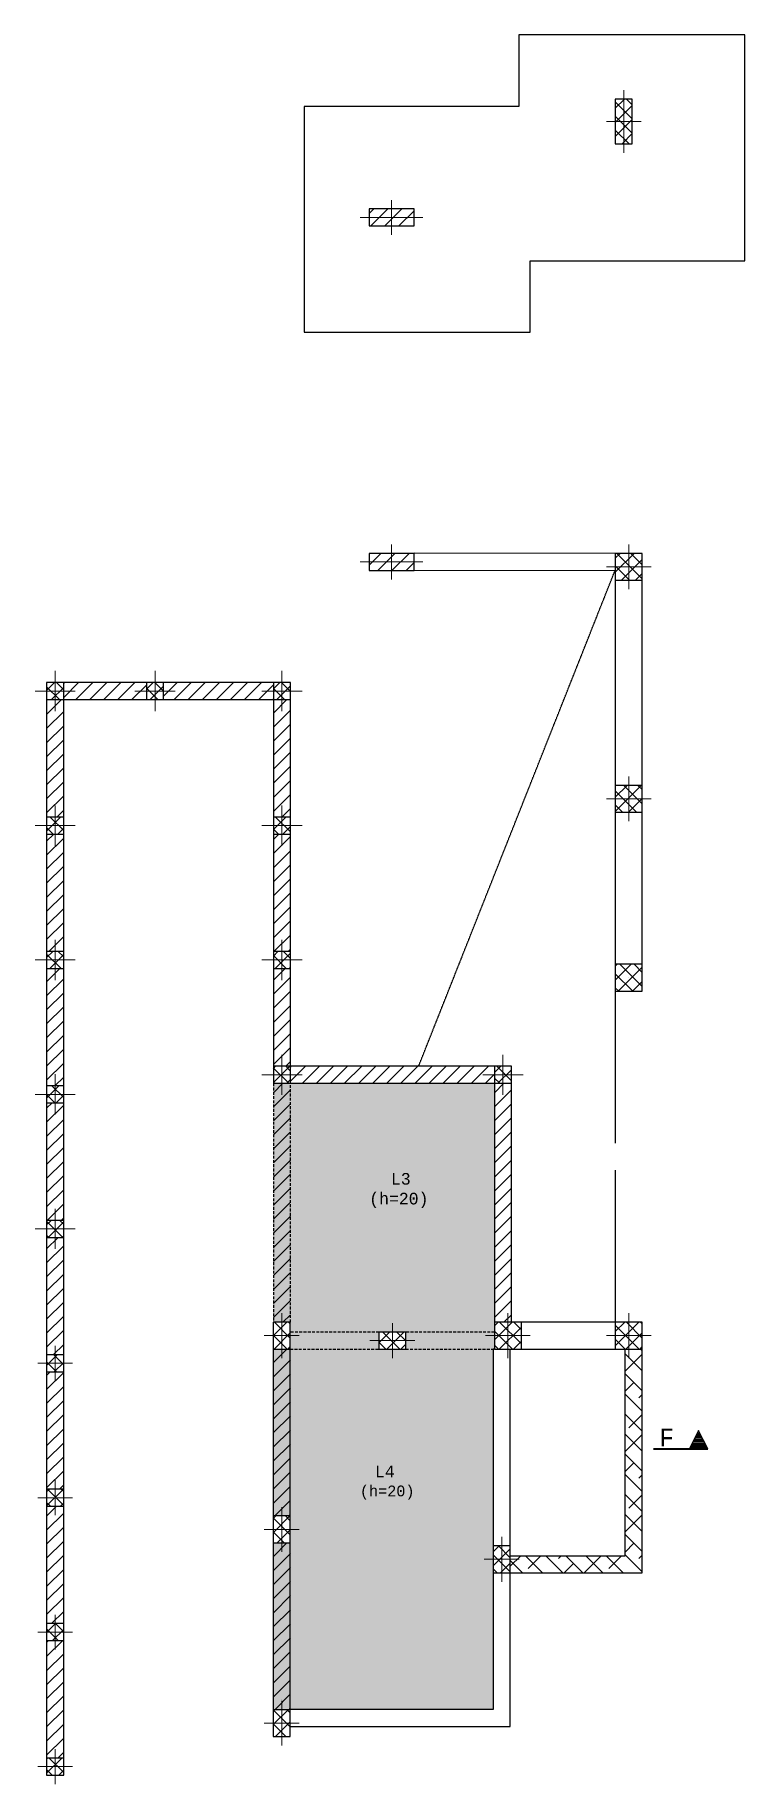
# Model space of a CAD drawing. Extents: x -40810 to 33675, y -2018 to 21213.
# Drawn here: x -21188 to -20396, y 7499 to 9454 of the extents above; entities that cross this region are included whole.
import ezdxf

# ---------------------------------------------------------------- set-up
doc = ezdxf.new("R2010")
doc.units = 0
doc.linetypes.add('HIDDEN2', pattern=[4.7625, 3.175, -1.5875])
doc.linetypes.add('TRAZO_HUECO', pattern=[0.75, 0.5, -0.25])
doc.layers.get('0').update_dxf_attribs({"color": 1, "lineweight": 9})
for name, color, linetype in [('1', 5, 'Continuous'), ('10', 7, 'Continuous'), ('13', 7, 'Continuous'), ('226', 9, 'Continuous'), ('241', 7, 'TRAZO_HUECO'), ('242', 3, 'Continuous'), ('3', 2, 'Continuous'), ('347-XXXX-ARQ-BASE-012-1º SUBSOLO$0$AR-ALV', 3, 'Continuous'), ('4', 2, 'Continuous'), ('A_htc_alv', 7, 'Continuous')]:
    doc.layers.add(name, color=color, linetype=linetype)
doc.layers.add('PILAR_EIXOS', color=1, linetype='Continuous', lineweight=0)
doc.layers.add('PILAR_HACH', color=4, linetype='Continuous', lineweight=0)
doc.styles.add('TQS_LUCIDA_CONSOLE', font='lucon.TTF')
pattern_1 = [(45, (-88828.5, 24360.02), (-7.8577241, 7.8577241), []), (135, (-88828.5, 24360.02), (-7.8577241, -7.8577241), [])]
pattern_2 = [(45, (-88828.5, 24360.02), (-7.8577241, 7.8577241), [])]
pattern_3 = [(45, (-99566.611, 24360.02), (-7.8577241, 7.8577241), [])]

msp = doc.modelspace()

# ---------------------------------------------------------------- texts
at = {"layer": '10', "linetype": 'Continuous', "style": 'TQS_LUCIDA_CONSOLE'}
for s, p in [('L3', (-20791.048, 8168.816)), ('L4', (-20808.917, 7841.768))]:
    msp.add_text(s, height=13, dxfattribs=at).set_placement(p)
at = {"layer": '13', "linetype": 'Continuous', "style": 'TQS_LUCIDA_CONSOLE'}
for height, p in [(13, (-20815.296, 8146.716)), (12, (-20825.74, 7820.451))]:
    msp.add_text('(h=20)', height=height, dxfattribs=at).set_placement(p)
at = {"layer": '226', "style": 'TQS_LUCIDA_CONSOLE'}
msp.add_text('F', height=19.5, dxfattribs=at).set_placement((-20491.474, 7876.517))

# ---------------------------------------------------------------- blocks, each defined once
blk = doc.blocks.new('COMPLEMENTO CAIXILHO')
h = blk.add_hatch()
h.set_pattern_fill('ANSI38', color=3, scale=0.049999995, angle=90)
h.paths.add_polyline_path([(6284.256, -3186.454), (6284.066, -3186.454), (6284.066, -3188.764), (6282.784, -3188.764), (6282.784, -3188.954), (6284.256, -3188.954)])
at = {"layer": '347-XXXX-ARQ-BASE-012-1º SUBSOLO$0$AR-ALV'}
for p, q in [((6284.066, -3186.454), (6284.256, -3186.454)), ((6282.784, -3188.954), (6282.784, -3188.764))]:
    blk.add_line(p, q, dxfattribs=at)
for points in [[(6282.784, -3188.954), (6284.256, -3188.954), (6284.256, -3186.454)], [(6282.784, -3188.764), (6284.066, -3188.764), (6284.066, -3186.454)]]:
    blk.add_lwpolyline(points, dxfattribs=at)
blk = doc.blocks.new('Eixos do pilar')
at = {"layer": 'PILAR_EIXOS'}
for p, q in [((0, -0.5), (0, 0.5)), ((-0.5, 0), (0.5, 0))]:
    blk.add_line(p, q, dxfattribs=at)
blk = doc.blocks.new('_CORTEA')
for p, q in [((-1.215955, 0), (-1.008539, 0.414832)), ((-1.213134, 0.001738), (-1.008539, 0.41093)), ((-1.008539, 0.414832), (-0.801992, 0.001738)), ((-1.008539, 0.410929), (-0.803943, 0.001739)), ((0, 0), (-1.215955, 0)), ((-1.213134, 0.001739), (0, 0.001739)), ((-1.198048, 0.03191), (-0.819029, 0.03191)), ((-1.182092, 0.06382), (-0.834984, 0.06382)), ((-1.166137, 0.09573), (-0.85094, 0.09573)), ((-1.150182, 0.12764), (-0.866895, 0.12764)), ((-1.134225, 0.159551), (-0.882851, 0.159551)), ((-1.11827, 0.191461), (-0.898806, 0.191461)), ((-1.102411, 0.223182), (-0.91476, 0.223369)), ((-1.086361, 0.255281), (-0.930716, 0.255281)), ((-1.070407, 0.287191), (-0.946671, 0.287191)), ((-1.054453, 0.319101), (-0.962626, 0.319101)), ((-1.038497, 0.351012), (-0.978581, 0.351012)), ((-1.022543, 0.382922), (-0.994535, 0.382922))]:
    blk.add_line(p, q)
blk.add_lwpolyline([(-1.213134, 0.001739), (-1.008539, 0.410929), (-0.803943, 0.001739), (-1.213134, 0.001739)])

# ---------------------------------------------------------------- hatches: boundary and pattern name
at = {"layer": '1', "linetype": 'HIDDEN2'}
h = msp.add_hatch(dxfattribs=at)
h.set_pattern_fill('ANSI31', color=256, scale=3.5)
h.set_pattern_definition(pattern_3)
h.paths.add_polyline_path([(-20922.3, 8282.05), (-20903.3, 8282.05), (-20903.3, 8015.05), (-20922.3, 8015.05)])
at = {"layer": 'A_htc_alv', "linetype": 'ByBlock'}
h = msp.add_hatch(dxfattribs=at)
h.set_pattern_fill('ANSI37', color=4, scale=3.5)
h.set_pattern_definition(pattern_1)
h.paths.add_polyline_path([(-20540.575, 9332.173), (-20521.575, 9332.173), (-20521.575, 9382.173), (-20540.575, 9382.173)])
h = msp.add_hatch(dxfattribs=at)
h.set_pattern_fill('ANSI31', color=4, scale=3.5)
h.set_pattern_definition(pattern_2)
h.paths.add_polyline_path([(-20815.3, 9240.296), (-20765.3, 9240.296), (-20765.3, 9259.296), (-20815.3, 9259.296)])
h = msp.add_hatch(dxfattribs=at)
h.set_pattern_fill('ANSI31', color=4, scale=3.5)
h.set_pattern_definition(pattern_2)
h.paths.add_polyline_path([(-20815.3, 8855.296), (-20765.3, 8855.296), (-20765.3, 8874.296), (-20815.3, 8874.296)])
h = msp.add_hatch(dxfattribs=at)
h.set_pattern_fill('ANSI37', color=4, scale=3.5)
h.set_pattern_definition(pattern_1)
h.paths.add_polyline_path([(-20540.575, 8844.296), (-20510.575, 8844.296), (-20510.575, 8874.296), (-20540.575, 8874.296)])
h = msp.add_hatch(dxfattribs=at)
h.set_pattern_fill('ANSI37', color=4, scale=3.5)
h.set_pattern_definition(pattern_1)
h.paths.add_polyline_path([(-21175.459, 8710.914), (-21156.459, 8710.914), (-21156.459, 8729.914), (-21175.459, 8729.914)])
h = msp.add_hatch(dxfattribs=at)
h.set_pattern_fill('ANSI37', color=4, scale=3.5)
h.set_pattern_definition(pattern_1)
h.paths.add_polyline_path([(-21063.879, 8710.914), (-21044.879, 8710.914), (-21044.879, 8729.914), (-21063.879, 8729.914)])
h = msp.add_hatch(dxfattribs=at)
h.set_pattern_fill('ANSI37', color=4, scale=3.5)
h.set_pattern_definition(pattern_1)
h.paths.add_polyline_path([(-20922.3, 8710.914), (-20903.3, 8710.914), (-20903.3, 8729.914), (-20922.3, 8729.914)])
h = msp.add_hatch(dxfattribs=at)
h.set_pattern_fill('ANSI37', color=4, scale=3.5)
h.set_pattern_definition(pattern_1)
h.paths.add_polyline_path([(-20540.575, 8585.05), (-20510.575, 8585.05), (-20510.575, 8615.05), (-20540.575, 8615.05)])
h = msp.add_hatch(dxfattribs=at)
h.set_pattern_fill('ANSI37', color=4, scale=3.5)
h.set_pattern_definition(pattern_1)
h.paths.add_polyline_path([(-21175.459, 8560.664), (-21156.459, 8560.664), (-21156.459, 8579.664), (-21175.459, 8579.664)])
h = msp.add_hatch(dxfattribs=at)
h.set_pattern_fill('ANSI37', color=4, scale=3.5)
h.set_pattern_definition(pattern_1)
h.paths.add_polyline_path([(-20922.3, 8560.664), (-20903.3, 8560.664), (-20903.3, 8579.664), (-20922.3, 8579.664)])
h = msp.add_hatch(dxfattribs=at)
h.set_pattern_fill('ANSI37', color=4, scale=3.5)
h.set_pattern_definition(pattern_1)
h.paths.add_polyline_path([(-21175.459, 8410.414), (-21156.459, 8410.414), (-21156.459, 8429.414), (-21175.459, 8429.414)])
h = msp.add_hatch(dxfattribs=at)
h.set_pattern_fill('ANSI37', color=4, scale=3.5)
h.set_pattern_definition(pattern_1)
h.paths.add_polyline_path([(-20922.3, 8410.414), (-20903.3, 8410.414), (-20903.3, 8429.414), (-20922.3, 8429.414)])
h = msp.add_hatch(dxfattribs=at)
h.set_pattern_fill('ANSI37', color=4, scale=3.5)
h.set_pattern_definition(pattern_1)
h.paths.add_polyline_path([(-20540.575, 8385.05), (-20510.575, 8385.05), (-20510.575, 8415.05), (-20540.575, 8415.05)])
h = msp.add_hatch(dxfattribs=at)
h.set_pattern_fill('ANSI37', color=4, scale=3.5)
h.set_pattern_definition(pattern_1)
h.paths.add_polyline_path([(-20922.3, 8282.05), (-20903.3, 8282.05), (-20903.3, 8301.05), (-20922.3, 8301.05)])
h = msp.add_hatch(dxfattribs=at)
h.set_pattern_fill('ANSI37', color=4, scale=3.5)
h.set_pattern_definition(pattern_1)
h.paths.add_polyline_path([(-20675.459, 8282.05), (-20656.459, 8282.05), (-20656.459, 8301.05), (-20675.459, 8301.05)])
h = msp.add_hatch(dxfattribs=at)
h.set_pattern_fill('ANSI37', color=4, scale=3.5)
h.set_pattern_definition(pattern_1)
h.paths.add_polyline_path([(-21175.459, 8260.164), (-21156.459, 8260.164), (-21156.459, 8279.164), (-21175.459, 8279.164)])
at = {"layer": 'A_htc_alv', "linetype": 'ByBlock', "true_color": 0xf27172}
h = msp.add_hatch(color=11, dxfattribs=at)
h.dxf.hatch_style = 1
h.paths.add_polyline_path([(-20903.3, 8282.05), (-20922.3, 8282.05), (-20922.3, 8015.05), (-20903.3, 8015.05)])
at = {"layer": 'A_htc_alv', "linetype": 'ByBlock', "true_color": 0xf8d731}
h = msp.add_hatch(color=40, dxfattribs=at)
h.dxf.hatch_style = 1
h.paths.add_polyline_path([(-20903.3, 8282.05), (-20675.459, 8282.05), (-20675.459, 8004.05), (-20903.3, 8004.05)])
at = {"layer": 'A_htc_alv', "linetype": 'ByBlock'}
h = msp.add_hatch(dxfattribs=at)
h.set_pattern_fill('ANSI37', color=4, scale=3.5)
h.set_pattern_definition(pattern_1)
h.paths.add_polyline_path([(-21175.459, 8109.914), (-21156.459, 8109.914), (-21156.459, 8128.914), (-21175.459, 8128.914)])
h = msp.add_hatch(dxfattribs=at)
h.set_pattern_fill('ANSI37', color=4, scale=3.5)
h.set_pattern_definition(pattern_1)
h.paths.add_polyline_path([(-20922.455, 7985.05), (-20903.455, 7985.05), (-20903.455, 8015.05), (-20922.455, 8015.05)])
h = msp.add_hatch(dxfattribs=at)
h.set_pattern_fill('ANSI37', color=4, scale=3.5)
h.set_pattern_definition(pattern_1)
h.paths.add_polyline_path([(-20675.459, 7985.05), (-20645.459, 7985.05), (-20645.459, 8015.05), (-20675.459, 8015.05)])
h = msp.add_hatch(dxfattribs=at)
h.set_pattern_fill('ANSI37', color=4, scale=3.5)
h.set_pattern_definition(pattern_1)
h.paths.add_polyline_path([(-20540.575, 7985.05), (-20510.575, 7985.05), (-20510.575, 8015.05), (-20540.575, 8015.05)])
at = {"layer": 'A_htc_alv', "linetype": 'ByBlock', "true_color": 0xf27172}
h = msp.add_hatch(color=11, dxfattribs=at)
h.dxf.hatch_style = 1
h.paths.add_polyline_path([(-20903.455, 8004.05), (-20804.457, 8004.05), (-20804.457, 7985.05), (-20903.455, 7985.05)])
h.paths.add_polyline_path([(-20774.457, 7985.05), (-20675.459, 7985.05), (-20675.459, 8004.05), (-20774.457, 8004.05)])
at = {"layer": 'A_htc_alv', "linetype": 'ByBlock'}
h = msp.add_hatch(dxfattribs=at)
h.set_pattern_fill('ANSI37', color=4, scale=3.5)
h.set_pattern_definition(pattern_1)
h.paths.add_polyline_path([(-20804.457, 7985.05), (-20774.457, 7985.05), (-20774.457, 8004.05), (-20804.457, 8004.05)])
h = msp.add_hatch(dxfattribs=at)
h.set_pattern_fill('ANSI37', color=4, scale=3.5)
h.set_pattern_definition(pattern_1)
h.paths.add_polyline_path([(-21175.459, 7959.664), (-21156.459, 7959.664), (-21156.459, 7978.664), (-21175.459, 7978.664)])
at = {"layer": 'A_htc_alv', "linetype": 'ByBlock', "true_color": 0x09ec8d}
h = msp.add_hatch(color=110, dxfattribs=at)
h.dxf.hatch_style = 1
h.paths.add_polyline_path([(-20676.8, 7985.05), (-20903.455, 7985.05), (-20922.455, 7985.05), (-20922.455, 7845.05), (-20903.455, 7845.05), (-20922.455, 7845.05), (-20922.456, 7798.5), (-20903.456, 7798.5), (-20903.455, 7768.5), (-20922.455, 7768.5), (-20922.455, 7581.95), (-20903.455, 7581.95), (-20903.455, 7582.05), (-20676.8, 7582.05)])
at = {"layer": 'A_htc_alv', "linetype": 'ByBlock'}
h = msp.add_hatch(dxfattribs=at)
h.set_pattern_fill('ANSI37', color=4, scale=3.5)
h.set_pattern_definition(pattern_1)
h.paths.add_polyline_path([(-21175.459, 7809.414), (-21156.459, 7809.414), (-21156.459, 7828.414), (-21175.459, 7828.414)])
h = msp.add_hatch(dxfattribs=at)
h.set_pattern_fill('ANSI37', color=4, scale=3.5)
h.set_pattern_definition(pattern_1)
h.paths.add_polyline_path([(-20922.456, 7768.5), (-20903.456, 7768.5), (-20903.456, 7798.5), (-20922.456, 7798.5)])
h = msp.add_hatch(dxfattribs=at)
h.set_pattern_fill('ANSI37', color=4, scale=3.5)
h.set_pattern_definition(pattern_1)
h.paths.add_polyline_path([(-20676.8, 7735.05), (-20657.8, 7735.05), (-20657.8, 7765.05), (-20676.8, 7765.05)])
h = msp.add_hatch(dxfattribs=at)
h.set_pattern_fill('ANSI37', color=4, scale=3.5)
h.set_pattern_definition(pattern_1)
h.paths.add_polyline_path([(-21175.459, 7659.164), (-21156.459, 7659.164), (-21156.459, 7678.164), (-21175.459, 7678.164)])
h = msp.add_hatch(dxfattribs=at)
h.set_pattern_fill('ANSI37', color=4, scale=3.5)
h.set_pattern_definition([(45, (-88828.502, 24334.056), (-7.8577241, 7.8577241), []), (135, (-88828.502, 24334.056), (-7.8577241, -7.8577241), [])])
h.paths.add_polyline_path([(-20922.457, 7551.95), (-20903.457, 7551.95), (-20903.457, 7581.95), (-20922.457, 7581.95)])
h = msp.add_hatch(dxfattribs=at)
h.set_pattern_fill('ANSI37', color=4, scale=3.5)
h.set_pattern_definition(pattern_1)
h.paths.add_polyline_path([(-21175.459, 7508.914), (-21156.459, 7508.914), (-21156.459, 7527.914), (-21175.459, 7527.914)])
at = {"layer": 'PILAR_HACH', "linetype": 'ByBlock'}
h = msp.add_hatch(dxfattribs=at)
h.set_pattern_fill('ANSI31', color=5, scale=3.5)
h.set_pattern_definition(pattern_3)
h.paths.add_polyline_path([(-21156.459, 8729.914), (-21063.879, 8729.914), (-21063.879, 8710.914), (-21156.459, 8710.914)])
h = msp.add_hatch(dxfattribs=at)
h.set_pattern_fill('ANSI31', color=5, scale=3.5)
h.set_pattern_definition(pattern_3)
h.paths.add_polyline_path([(-21044.879, 8729.914), (-20922.3, 8729.914), (-20922.3, 8710.914), (-21044.879, 8710.914)])
h = msp.add_hatch(dxfattribs=at)
h.set_pattern_fill('ANSI31', color=5, scale=3.5)
h.set_pattern_definition(pattern_3)
h.paths.add_polyline_path([(-21175.459, 8579.664), (-21156.459, 8579.664), (-21156.458, 8710.914), (-21175.458, 8710.914)])
h = msp.add_hatch(dxfattribs=at)
h.set_pattern_fill('ANSI31', color=5, scale=3.5)
h.set_pattern_definition(pattern_3)
h.paths.add_polyline_path([(-20922.3, 8710.914), (-20903.3, 8710.914), (-20903.3, 8579.664), (-20922.3, 8579.664)])
h = msp.add_hatch(dxfattribs=at)
h.set_pattern_fill('ANSI31', color=5, scale=3.5)
h.set_pattern_definition(pattern_3)
h.paths.add_polyline_path([(-21175.458, 8429.414), (-21156.458, 8429.414), (-21156.459, 8560.664), (-21175.459, 8560.664)])
h = msp.add_hatch(dxfattribs=at)
h.set_pattern_fill('ANSI31', color=5, scale=3.5)
h.set_pattern_definition(pattern_3)
h.paths.add_polyline_path([(-20922.3, 8560.664), (-20903.3, 8560.664), (-20903.3, 8429.414), (-20922.3, 8429.414)])
h = msp.add_hatch(dxfattribs=at)
h.set_pattern_fill('ANSI31', color=5, scale=3.5)
h.set_pattern_definition(pattern_3)
h.paths.add_polyline_path([(-21175.458, 8279.164), (-21156.458, 8279.164), (-21156.458, 8410.414), (-21175.458, 8410.414)])
h = msp.add_hatch(dxfattribs=at)
h.set_pattern_fill('ANSI31', color=5, scale=3.5)
h.set_pattern_definition(pattern_3)
h.paths.add_polyline_path([(-20922.3, 8410.414), (-20903.3, 8410.414), (-20903.3, 8301.05), (-20922.3, 8301.05)])
h = msp.add_hatch(dxfattribs=at)
h.set_pattern_fill('ANSI31', color=5, scale=3.5)
h.set_pattern_definition([(45, (-99313.452, 23931.156), (-7.8577241, 7.8577241), [])])
h.paths.add_polyline_path([(-20903.3, 8301.05), (-20675.459, 8301.05), (-20675.459, 8282.05), (-20903.3, 8282.05)])
h = msp.add_hatch(dxfattribs=at)
h.set_pattern_fill('ANSI31', color=5, scale=3.5)
h.set_pattern_definition([(45, (-99319.77, 24360.02), (-7.8577241, 7.8577241), [])])
h.paths.add_polyline_path([(-20675.459, 8282.05), (-20656.459, 8282.05), (-20656.459, 8015.05), (-20675.459, 8015.05)])
h = msp.add_hatch(dxfattribs=at)
h.set_pattern_fill('ANSI31', color=5, scale=3.5)
h.set_pattern_definition(pattern_3)
h.paths.add_polyline_path([(-21175.458, 8128.914), (-21156.458, 8128.914), (-21156.458, 8260.164), (-21175.458, 8260.164)])
h = msp.add_hatch(dxfattribs=at)
h.set_pattern_fill('ANSI31', color=5, scale=3.5)
h.set_pattern_definition(pattern_3)
h.paths.add_polyline_path([(-21175.459, 7978.664), (-21156.459, 7978.664), (-21156.458, 8109.914), (-21175.458, 8109.914)])
h = msp.add_hatch(dxfattribs=at)
h.set_pattern_fill('ANSI31', color=5, scale=3.5)
h.set_pattern_definition([(45, (-99566.611, 24074.02), (-7.8577241, 7.8577241), [])])
h.paths.add_polyline_path([(-20922.3, 7985.05), (-20903.3, 7985.05), (-20903.456, 7798.5), (-20922.456, 7798.5)])
h = msp.add_hatch(dxfattribs=at)
h.set_pattern_fill('ANSI31', color=5, scale=3.5)
h.set_pattern_definition(pattern_3)
h.paths.add_polyline_path([(-21175.459, 7828.414), (-21156.459, 7828.414), (-21156.459, 7959.664), (-21175.459, 7959.664)])
h = msp.add_hatch(dxfattribs=at)
h.set_pattern_fill('ANSI31', color=5, scale=3.5)
h.set_pattern_definition(pattern_3)
h.paths.add_polyline_path([(-21175.459, 7678.164), (-21156.459, 7678.164), (-21156.459, 7809.414), (-21175.459, 7809.414)])
h = msp.add_hatch(dxfattribs=at)
h.set_pattern_fill('ANSI31', color=5, scale=3.5)
h.set_pattern_definition([(45, (-99566.612, 23857.47), (-7.8577241, 7.8577241), [])])
h.paths.add_polyline_path([(-20922.301, 7768.5), (-20903.301, 7768.5), (-20903.457, 7581.95), (-20922.457, 7581.95)])
h = msp.add_hatch(dxfattribs=at)
h.set_pattern_fill('ANSI31', color=5, scale=3.5)
h.set_pattern_definition(pattern_3)
h.paths.add_polyline_path([(-21175.459, 7527.914), (-21156.459, 7527.914), (-21156.459, 7659.164), (-21175.459, 7659.164)])

# ---------------------------------------------------------------- linework, layer by layer
at = {"layer": '1'}
for points in [[(-20887.975, 9121.45), (-20635.625, 9121.45), (-20635.625, 9201.4), (-20395.775, 9201.4), (-20395.775, 9453.75), (-20648.125, 9453.75), (-20648.125, 9373.8), (-20887.975, 9373.8), (-20887.975, 9121.45)], [(-20540.575, 8874.306), (-20765.3, 8874.456)], [(-20765.3, 8855.456), (-20540.575, 8855.306)], [(-20540.575, 8844.296), (-20540.575, 8615.05)], [(-20510.575, 8615.05), (-20510.575, 8844.296)], [(-21063.879, 8729.914), (-21156.459, 8729.914)], [(-20922.3, 8729.914), (-21044.879, 8729.914)], [(-21175.459, 8710.914), (-21175.459, 8579.664)], [(-21156.459, 8710.914), (-21063.879, 8710.914)], [(-21156.459, 8579.664), (-21156.459, 8710.914)], [(-21044.879, 8710.914), (-20922.3, 8710.914)], [(-20922.3, 8710.914), (-20922.3, 8579.664)], [(-20903.3, 8579.664), (-20903.3, 8710.914)], [(-20540.575, 8585.05), (-20540.575, 8415.05)], [(-20510.575, 8415.05), (-20510.575, 8585.05)], [(-21175.459, 8560.664), (-21175.459, 8429.414)], [(-21156.459, 8429.414), (-21156.459, 8560.664)], [(-20922.3, 8560.664), (-20922.3, 8429.414)], [(-20903.3, 8429.414), (-20903.3, 8560.664)], [(-21175.459, 8410.414), (-21175.459, 8279.164)], [(-21156.459, 8279.164), (-21156.459, 8410.414)], [(-20922.3, 8410.414), (-20922.3, 8301.05)], [(-20903.3, 8301.05), (-20903.3, 8410.414)], [(-20540.575, 8385.05), (-20540.575, 8215.05)], [(-20675.459, 8301.05), (-20903.3, 8301.05)], [(-20903.3, 8282.05), (-20675.459, 8282.05)], [(-20675.459, 8282.05), (-20675.459, 8015.05)], [(-20656.459, 8015.05), (-20656.459, 8282.05)], [(-21175.459, 8260.164), (-21175.459, 8128.914)], [(-21156.459, 8128.914), (-21156.459, 8260.164)], [(-20540.575, 8185.05), (-20540.575, 8015.05)], [(-21175.459, 8109.914), (-21175.459, 7978.664)], [(-21156.459, 7978.664), (-21156.459, 8109.914)], [(-20540.575, 8015.05), (-20645.459, 8015.05)], [(-20922.455, 7985.05), (-20922.456, 7798.5)], [(-20903.455, 7798.5), (-20903.455, 7985.05)], [(-20676.8, 7985.05), (-20676.8, 7765.05)], [(-20675.459, 7985.05), (-20676.8, 7985.05)], [(-20657.8, 7765.05), (-20657.8, 7985.05)], [(-20645.459, 7985.05), (-20540.575, 7985.05)], [(-21175.459, 7959.664), (-21175.459, 7828.414)], [(-21156.459, 7828.414), (-21156.459, 7959.664)], [(-21175.459, 7809.414), (-21175.459, 7678.164)], [(-21156.459, 7678.164), (-21156.459, 7809.414)], [(-20922.455, 7768.5), (-20922.457, 7581.95)], [(-20903.455, 7581.95), (-20903.455, 7768.5)], [(-20676.8, 7735.05), (-20676.8, 7582.05)], [(-20657.8, 7563.05), (-20657.8, 7735.05)], [(-21175.459, 7659.164), (-21175.459, 7527.914)], [(-21156.459, 7527.914), (-21156.459, 7659.164)], [(-20676.8, 7582.05), (-20903.455, 7582.05)], [(-20903.455, 7563.05), (-20657.8, 7563.05)]]:
    msp.add_lwpolyline(points, dxfattribs=at)
at = {"layer": '1', "linetype": 'HIDDEN2'}
for points in [[(-20922.3, 8282.05), (-20922.3, 8015.05)], [(-20903.3, 8015.05), (-20903.3, 8282.05)], [(-20804.457, 8004.05), (-20903.455, 8004.05)], [(-20675.459, 8004.05), (-20774.457, 8004.05)], [(-20903.455, 7985.05), (-20804.457, 7985.05)], [(-20774.457, 7985.05), (-20675.459, 7985.05)]]:
    msp.add_lwpolyline(points, dxfattribs=at)
at = {"layer": '241'}
msp.add_line((-20760.214, 8301.05), (-20540.797, 8855.306), dxfattribs=at)
at = {"layer": '242'}
for p, q in [((-20531.075, 9357.173), (-20531.075, 9357.173)), ((-20790.3, 9249.796), (-20790.3, 9249.796)), ((-20790.3, 8864.796), (-20790.3, 8864.796)), ((-20525.575, 8859.296), (-20525.575, 8859.296)), ((-21165.959, 8720.414), (-21165.959, 8720.414)), ((-21054.379, 8720.414), (-21054.379, 8720.414)), ((-20912.8, 8720.414), (-20912.8, 8720.414)), ((-20525.575, 8600.05), (-20525.575, 8600.05)), ((-21165.959, 8570.164), (-21165.959, 8570.164)), ((-20912.8, 8570.164), (-20912.8, 8570.164)), ((-21165.959, 8419.914), (-21165.959, 8419.914)), ((-20912.8, 8419.914), (-20912.8, 8419.914)), ((-20525.575, 8400.05), (-20525.575, 8400.05)), ((-20912.8, 8291.55), (-20912.8, 8291.55)), ((-20665.959, 8291.55), (-20665.959, 8291.55)), ((-21165.959, 8269.664), (-21165.959, 8269.664)), ((-21165.959, 8119.414), (-21165.959, 8119.414)), ((-20912.955, 8000.05), (-20912.955, 8000.05)), ((-20660.459, 8000.05), (-20660.459, 8000.05)), ((-20525.575, 8000.05), (-20525.575, 8000.05)), ((-20789.457, 7994.55), (-20789.457, 7994.55)), ((-21165.959, 7969.164), (-21165.959, 7969.164)), ((-21165.959, 7818.914), (-21165.959, 7818.914)), ((-20912.955, 7762.914), (-20912.955, 7762.914)), ((-20912.955, 7762.914), (-20912.955, 7762.914)), ((-20667.3, 7750.05), (-20667.3, 7750.05)), ((-21165.959, 7668.664), (-21165.959, 7668.664)), ((-20912.955, 7592.914), (-20912.955, 7592.914)), ((-20912.955, 7592.914), (-20912.955, 7592.914)), ((-21165.959, 7518.414), (-21165.959, 7518.414))]:
    msp.add_line(p, q, dxfattribs=at)
at = {"layer": '3'}
for points in [[(-20815.3, 9240.296), (-20765.3, 9240.296), (-20765.3, 9259.296), (-20815.3, 9259.296), (-20815.3, 9240.296)], [(-20815.3, 8855.296), (-20765.3, 8855.296), (-20765.3, 8874.296), (-20815.3, 8874.296), (-20815.3, 8855.296)]]:
    msp.add_lwpolyline(points, dxfattribs=at)
at = {"layer": '4'}
for points in [[(-20540.575, 9332.173), (-20521.575, 9332.173), (-20521.575, 9382.173), (-20540.575, 9382.173), (-20540.575, 9332.173)], [(-20540.575, 8844.296), (-20510.575, 8844.296), (-20510.575, 8874.296), (-20540.575, 8874.296), (-20540.575, 8844.296)], [(-21175.459, 8710.914), (-21156.459, 8710.914), (-21156.459, 8729.914), (-21175.459, 8729.914), (-21175.459, 8710.914)], [(-21063.879, 8710.914), (-21044.879, 8710.914), (-21044.879, 8729.914), (-21063.879, 8729.914), (-21063.879, 8710.914)], [(-20922.3, 8710.914), (-20903.3, 8710.914), (-20903.3, 8729.914), (-20922.3, 8729.914), (-20922.3, 8710.914)], [(-20540.575, 8585.05), (-20510.575, 8585.05), (-20510.575, 8615.05), (-20540.575, 8615.05), (-20540.575, 8585.05)], [(-21175.459, 8560.664), (-21156.459, 8560.664), (-21156.459, 8579.664), (-21175.459, 8579.664), (-21175.459, 8560.664)], [(-20922.3, 8560.664), (-20903.3, 8560.664), (-20903.3, 8579.664), (-20922.3, 8579.664), (-20922.3, 8560.664)], [(-21175.459, 8410.414), (-21156.459, 8410.414), (-21156.459, 8429.414), (-21175.459, 8429.414), (-21175.459, 8410.414)], [(-20922.3, 8410.414), (-20903.3, 8410.414), (-20903.3, 8429.414), (-20922.3, 8429.414), (-20922.3, 8410.414)], [(-20540.575, 8385.05), (-20510.575, 8385.05), (-20510.575, 8415.05), (-20540.575, 8415.05), (-20540.575, 8385.05)], [(-20922.3, 8282.05), (-20903.3, 8282.05), (-20903.3, 8301.05), (-20922.3, 8301.05), (-20922.3, 8282.05)], [(-20675.459, 8282.05), (-20656.459, 8282.05), (-20656.459, 8301.05), (-20675.459, 8301.05), (-20675.459, 8282.05)], [(-21175.459, 8260.164), (-21156.459, 8260.164), (-21156.459, 8279.164), (-21175.459, 8279.164), (-21175.459, 8260.164)], [(-21175.459, 8109.914), (-21156.459, 8109.914), (-21156.459, 8128.914), (-21175.459, 8128.914), (-21175.459, 8109.914)], [(-20922.455, 7985.05), (-20903.455, 7985.05), (-20903.455, 8015.05), (-20922.455, 8015.05), (-20922.455, 7985.05)], [(-20675.459, 7985.05), (-20645.459, 7985.05), (-20645.459, 8015.05), (-20675.459, 8015.05), (-20675.459, 7985.05)], [(-20540.575, 7985.05), (-20510.575, 7985.05), (-20510.575, 8015.05), (-20540.575, 8015.05), (-20540.575, 7985.05)], [(-20804.457, 7985.05), (-20774.457, 7985.05), (-20774.457, 8004.05), (-20804.457, 8004.05), (-20804.457, 7985.05)], [(-21175.459, 7959.664), (-21156.459, 7959.664), (-21156.459, 7978.664), (-21175.459, 7978.664), (-21175.459, 7959.664)], [(-21175.459, 7809.414), (-21156.459, 7809.414), (-21156.459, 7828.414), (-21175.459, 7828.414), (-21175.459, 7809.414)], [(-20922.456, 7768.5), (-20903.456, 7768.5), (-20903.456, 7798.5), (-20922.456, 7798.5), (-20922.456, 7768.5)], [(-20676.8, 7735.05), (-20657.8, 7735.05), (-20657.8, 7765.05), (-20676.8, 7765.05), (-20676.8, 7735.05)], [(-21175.459, 7659.164), (-21156.459, 7659.164), (-21156.459, 7678.164), (-21175.459, 7678.164), (-21175.459, 7659.164)], [(-20922.457, 7551.95), (-20903.457, 7551.95), (-20903.457, 7581.95), (-20922.457, 7581.95), (-20922.457, 7551.95)], [(-21175.459, 7508.914), (-21156.459, 7508.914), (-21156.459, 7527.914), (-21175.459, 7527.914), (-21175.459, 7508.914)]]:
    msp.add_lwpolyline(points, dxfattribs=at)

# ---------------------------------------------------------------- block references
at = {"xscale": 100, "yscale": 100, "zscale": 100}
msp.add_blockref('COMPLEMENTO CAIXILHO', (-648936.18, 326630.46), dxfattribs=at)
at = {"layer": '226', "xscale": -50, "yscale": 50}
msp.add_blockref('_CORTEA', (-20497.974, 7873.267), dxfattribs=at)
at = {"layer": 'PILAR_EIXOS', "zscale": 100}
for p, xscale, yscale in [((-20531.075, 9357.173), 39, 70), ((-20790.3, 9249.796), 70, 39), ((-20790.3, 8864.796), 70, 39), ((-20525.575, 8859.296), 50, 50), ((-21165.959, 8720.414), 45, 45), ((-21054.379, 8720.414), 45, 45), ((-20912.8, 8720.414), 45, 45), ((-20525.575, 8600.05), 50, 50), ((-21165.959, 8570.164), 45, 45), ((-20912.8, 8570.164), 45, 45), ((-21165.959, 8419.914), 45, 45), ((-20912.8, 8419.914), 45, 45), ((-20912.8, 8291.55), 45, 45), ((-20665.959, 8291.55), 45, 45), ((-21165.959, 8269.664), 45, 45), ((-21165.959, 8119.414), 45, 45), ((-20912.955, 8000.05), 39, 50), ((-20660.459, 8000.05), 50, 50), ((-20525.575, 8000.05), 50, 50), ((-20789.457, 7994.55), 50, 39), ((-21165.959, 7969.164), 39, 39), ((-21165.959, 7818.914), 39, 39), ((-20912.956, 7783.5), 39, 50), ((-20667.3, 7750.05), 39, 50), ((-21165.959, 7668.664), 39, 39), ((-20912.958, 7566.95), 39, 50), ((-21165.959, 7518.414), 39, 39)]:
    msp.add_blockref('Eixos do pilar', p, dxfattribs=dict(at, xscale=xscale, yscale=yscale))

msp.set_redraw_order([(e.dxf.handle, doc.entitydb.next_handle()) for e in msp.query("TEXT MTEXT ATTDEF DIMENSION ARC_DIMENSION")])  # texts and dimensions are drawn at this point

doc.saveas('drawing.dxf')
